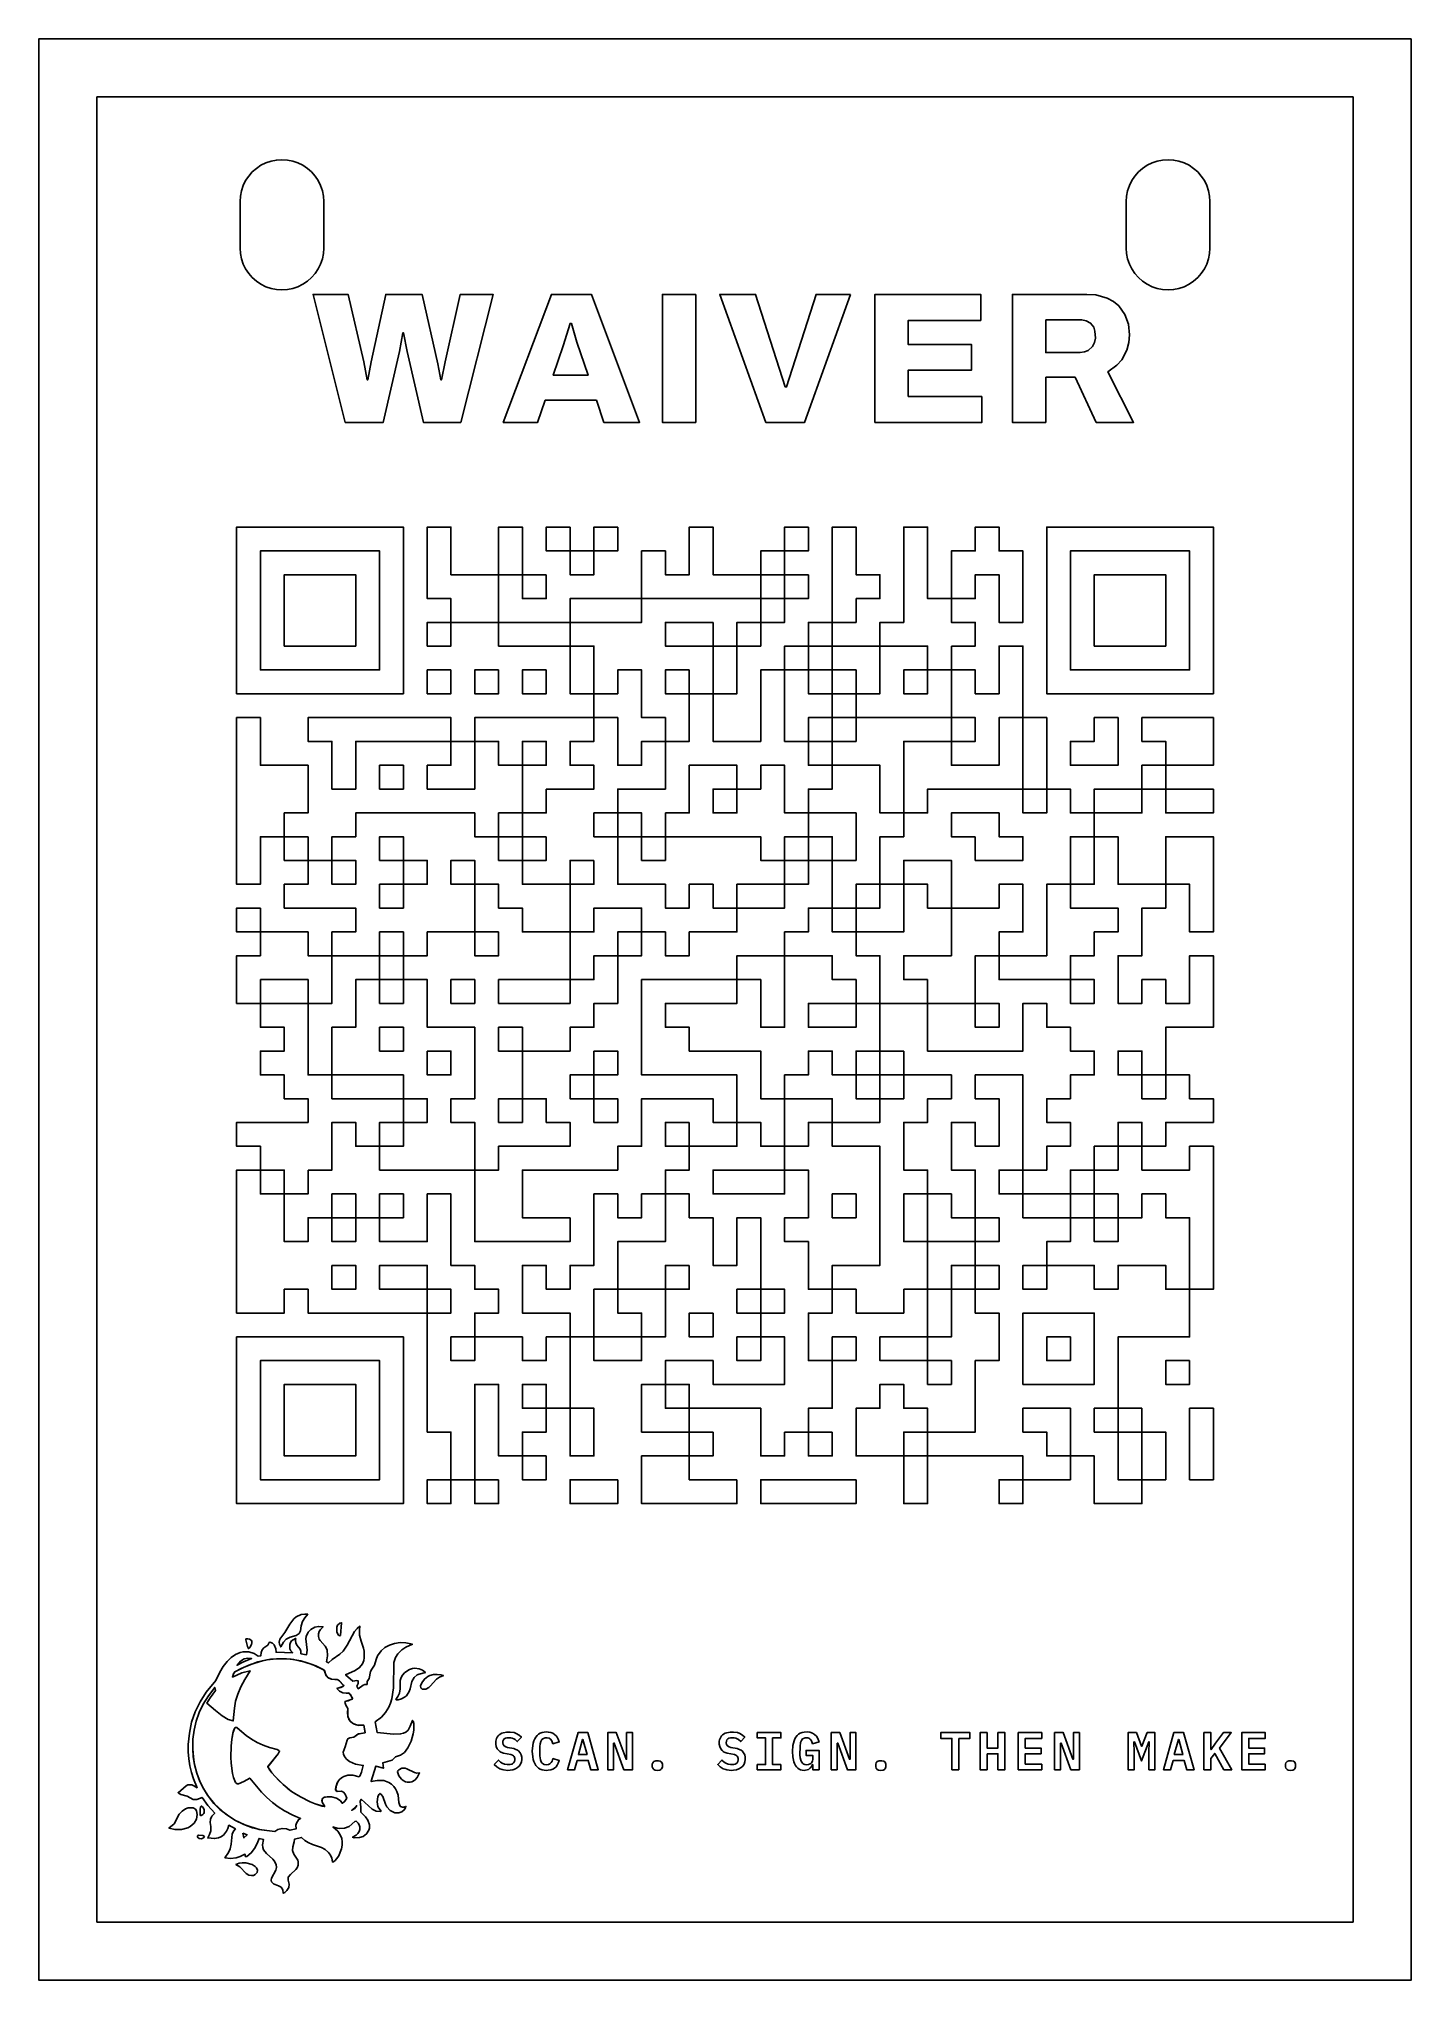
# Model space of a CAD drawing. Header units: millimetres. Extents: x 5 to 123, y 5 to 172.
import ezdxf

# ---------------------------------------------------------------- set-up
doc = ezdxf.new("R2010")
doc.units = ezdxf.units.MM
for name, color, linetype in [('CUT', 1, 'Continuous'), ('ETCH', 7, 'Continuous'), ('LIGHT', 5, 'Continuous'), ('SCORE', 3, 'Continuous')]:
    doc.layers.add(name, color=color, linetype=linetype)

msp = doc.modelspace()

# ---------------------------------------------------------------- linework, layer by layer
at = {"layer": 'CUT'}
for points in [[(123, 172), (5, 172), (5, 5), (123, 5)], [(25.4305, 150.4308), (24.9686, 150.5227), (24.5227, 150.674), (24.1004, 150.8823), (23.7088, 151.1439), (23.3548, 151.4544), (23.0443, 151.8085), (22.7827, 152.2), (22.5744, 152.6223), (22.4231, 153.0683), (22.3312, 153.5301), (22.3004, 154), (22.3004, 158), (22.3312, 158.4699), (22.4231, 158.9317), (22.5744, 159.3777), (22.7827, 159.8), (23.0443, 160.1915), (23.3548, 160.5456), (23.7088, 160.8561), (24.1004, 161.1177), (24.5227, 161.326), (24.9686, 161.4773), (25.4305, 161.5692), (25.9004, 161.6), (26.3703, 161.5692), (26.8321, 161.4773), (27.2781, 161.326), (27.7004, 161.1177), (28.0919, 160.8561), (28.446, 160.5456), (28.7565, 160.1915), (29.0181, 159.8), (29.2264, 159.3777), (29.3777, 158.9317), (29.4696, 158.4699), (29.5004, 158), (29.5004, 154), (29.4696, 153.5301), (29.3777, 153.0683), (29.2264, 152.6223), (29.0181, 152.2), (28.7565, 151.8085), (28.446, 151.4544), (28.0919, 151.1439), (27.7004, 150.8823), (27.2781, 150.674), (26.8321, 150.5227), (26.3703, 150.4308), (25.9004, 150.4)], [(101.6307, 150.4308), (101.1688, 150.5227), (100.7229, 150.674), (100.3006, 150.8823), (99.909, 151.1439), (99.555, 151.4544), (99.2445, 151.8085), (98.9829, 152.2), (98.7746, 152.6223), (98.6233, 153.0683), (98.5314, 153.5301), (98.5006, 154), (98.5006, 158), (98.5314, 158.4699), (98.6233, 158.9317), (98.7746, 159.3777), (98.9829, 159.8), (99.2445, 160.1915), (99.555, 160.5456), (99.909, 160.8561), (100.3006, 161.1177), (100.7229, 161.326), (101.1688, 161.4773), (101.6307, 161.5692), (102.1006, 161.6), (102.5705, 161.5692), (103.0323, 161.4773), (103.4782, 161.326), (103.9006, 161.1177), (104.2921, 160.8561), (104.6462, 160.5456), (104.9567, 160.1915), (105.2183, 159.8), (105.4266, 159.3777), (105.5779, 158.9317), (105.6698, 158.4699), (105.7006, 158), (105.7006, 154), (105.6698, 153.5301), (105.5779, 153.0683), (105.4266, 152.6223), (105.2183, 152.2), (104.9567, 151.8085), (104.6462, 151.4544), (104.2921, 151.1439), (103.9006, 150.8823), (103.4782, 150.674), (103.0323, 150.5227), (102.5705, 150.4308), (102.1006, 150.4)]]:
    msp.add_lwpolyline(points, close=True, dxfattribs=at)
at = {"layer": 'ETCH'}
for points in [[(36.0029, 145.0938), (36.292, 146.6973), (36.3564, 146.6973), (36.6611, 145.0938), (38.0723, 139), (41.2793, 139), (44.0527, 150.0156), (41.2305, 150.0156), (39.9316, 144.2275), (39.627, 142.6719), (39.5635, 142.6719), (39.3066, 144.0352), (37.96, 150.0156), (34.833, 150.0156), (33.5664, 144.2275), (33.293, 142.6719), (33.2295, 142.6719), (32.9404, 144.2275), (31.5938, 150.0156), (28.5791, 150.0156), (31.3535, 139), (34.6084, 139)], [(48.543, 140.9082), (52.9365, 140.9082), (53.5938, 139), (56.6563, 139), (52.5195, 150.0156), (49.0723, 150.0156), (44.9346, 139), (47.8848, 139)], [(61.4824, 150.0156), (58.6123, 150.0156), (58.6123, 139), (61.4824, 139)], [(74.792, 150.0156), (71.8252, 150.0156), (69.292, 142.0625), (69.1797, 142.0625), (66.6299, 150.0156), (63.5518, 150.0156), (67.5117, 139), (70.8477, 139)], [(86.0967, 141.2451), (79.7627, 141.2451), (79.7627, 143.5059), (85.1982, 143.5059), (85.1982, 145.7021), (79.7627, 145.7021), (79.7627, 147.7715), (85.9844, 147.7715), (85.9844, 150.0156), (76.8926, 150.0156), (76.8926, 139), (86.0967, 139)], [(91.5801, 142.8809), (94.0977, 142.8809), (95.9258, 139), (99.1328, 139), (96.9199, 143.3613), (97.7061, 143.9229), (98.123, 144.3877), (98.5557, 145.2217), (98.7324, 145.8633), (98.7803, 146.5361), (98.6836, 147.4668), (98.3799, 148.2998), (97.8662, 149.0215), (97.4014, 149.3906), (96.8564, 149.6953), (95.8779, 149.9678), (95.1084, 150.0156), (88.71, 150.0156), (88.71, 139), (91.5801, 139)], [(50.0977, 145.5908), (50.6758, 147.5146), (50.7871, 147.5146), (51.2686, 145.9111), (52.2305, 143.0566), (49.2324, 143.0566)], [(91.5801, 147.835), (94.6758, 147.835), (95.0439, 147.7549), (95.4287, 147.5469), (95.7012, 147.1943), (95.8135, 146.8574), (95.8457, 146.248), (95.7656, 145.8633), (95.6055, 145.542), (95.2363, 145.1895), (94.916, 145.0615), (94.5469, 145.0127), (91.5801, 145.0127)], [(36.3418, 117.707), (36.3418, 119.7559), (36.3418, 121.8047), (36.3418, 123.8535), (36.3418, 125.9023), (36.3418, 127.9512), (36.3418, 130), (22, 130), (22, 127.9512), (22, 125.9023), (22, 123.8535), (22, 121.8047), (22, 119.7559), (22, 117.707), (22, 115.6582), (36.3418, 115.6582)], [(44.5371, 123.8535), (44.5371, 125.9023), (40.4395, 125.9023), (40.4395, 127.9512), (40.4395, 130), (38.3906, 130), (38.3906, 127.9512), (38.3906, 125.9023), (38.3906, 123.8535), (40.4395, 123.8535), (40.4395, 121.8047), (44.5371, 121.8047)], [(46.5859, 127.9512), (46.5859, 130), (44.5371, 130), (44.5371, 127.9512), (44.5371, 125.9023), (46.5859, 125.9023)], [(50.6836, 130), (48.6348, 130), (48.6348, 127.9512), (50.6836, 127.9512)], [(54.7813, 130), (52.7324, 130), (52.7324, 127.9512), (54.7813, 127.9512)], [(67.0732, 125.9023), (62.9756, 125.9023), (62.9756, 127.9512), (62.9756, 130), (60.9268, 130), (60.9268, 127.9512), (60.9268, 125.9023), (58.8789, 125.9023), (58.8789, 127.9512), (56.8301, 127.9512), (56.8301, 125.9023), (56.8301, 123.8535), (67.0732, 123.8535)], [(71.1709, 130), (69.1221, 130), (69.1221, 127.9512), (71.1709, 127.9512)], [(75.2686, 123.8535), (77.3174, 123.8535), (77.3174, 125.9023), (75.2686, 125.9023), (75.2686, 127.9512), (75.2686, 130), (73.2197, 130), (73.2197, 127.9512), (73.2197, 125.9023), (73.2197, 123.8535), (73.2197, 121.8047), (75.2686, 121.8047)], [(83.4639, 119.7559), (85.5127, 119.7559), (85.5127, 121.8047), (83.4639, 121.8047), (83.4639, 123.8535), (81.415, 123.8535), (81.415, 125.9023), (81.415, 127.9512), (81.415, 130), (79.3662, 130), (79.3662, 127.9512), (79.3662, 125.9023), (79.3662, 123.8535), (79.3662, 121.8047), (77.3174, 121.8047), (77.3174, 119.7559), (81.415, 119.7559), (81.415, 117.707), (83.4639, 117.707)], [(89.6104, 123.8535), (89.6104, 125.9023), (89.6104, 127.9512), (87.5615, 127.9512), (87.5615, 130), (85.5127, 130), (85.5127, 127.9512), (83.4639, 127.9512), (83.4639, 125.9023), (83.4639, 123.8535), (85.5127, 123.8535), (85.5127, 125.9023), (87.5615, 125.9023), (87.5615, 123.8535), (87.5615, 121.8047), (89.6104, 121.8047)], [(106, 117.707), (106, 119.7559), (106, 121.8047), (106, 123.8535), (106, 125.9023), (106, 127.9512), (106, 130), (91.6592, 130), (91.6592, 127.9512), (91.6592, 125.9023), (91.6592, 123.8535), (91.6592, 121.8047), (91.6592, 119.7559), (91.6592, 117.707), (91.6592, 115.6582), (106, 115.6582)], [(24.0488, 119.7559), (24.0488, 121.8047), (24.0488, 123.8535), (24.0488, 125.9023), (24.0488, 127.9512), (34.293, 127.9512), (34.293, 125.9023), (34.293, 123.8535), (34.293, 121.8047), (34.293, 119.7559), (34.293, 117.707), (24.0488, 117.707)], [(52.7324, 127.9512), (50.6836, 127.9512), (50.6836, 125.9023), (52.7324, 125.9023)], [(69.1221, 127.9512), (67.0732, 127.9512), (67.0732, 125.9023), (69.1221, 125.9023)], [(93.708, 119.7559), (93.708, 121.8047), (93.708, 123.8535), (93.708, 125.9023), (93.708, 127.9512), (103.9512, 127.9512), (103.9512, 125.9023), (103.9512, 123.8535), (103.9512, 121.8047), (103.9512, 119.7559), (103.9512, 117.707), (93.708, 117.707)], [(32.2441, 121.8047), (32.2441, 123.8535), (32.2441, 125.9023), (26.0977, 125.9023), (26.0977, 123.8535), (26.0977, 121.8047), (26.0977, 119.7559), (32.2441, 119.7559)], [(48.6348, 125.9023), (46.5859, 125.9023), (46.5859, 123.8535), (48.6348, 123.8535)], [(71.1709, 125.9023), (69.1221, 125.9023), (69.1221, 123.8535), (71.1709, 123.8535)], [(101.9023, 121.8047), (101.9023, 123.8535), (101.9023, 125.9023), (95.7568, 125.9023), (95.7568, 123.8535), (95.7568, 121.8047), (95.7568, 119.7559), (101.9023, 119.7559)], [(56.8301, 123.8535), (50.6836, 123.8535), (50.6836, 121.8047), (56.8301, 121.8047)], [(69.1221, 123.8535), (67.0732, 123.8535), (67.0732, 121.8047), (69.1221, 121.8047)], [(40.4395, 121.8047), (38.3906, 121.8047), (38.3906, 119.7559), (40.4395, 119.7559)], [(50.6836, 121.8047), (44.5371, 121.8047), (44.5371, 119.7559), (50.6836, 119.7559)], [(62.9756, 121.8047), (58.8789, 121.8047), (58.8789, 119.7559), (62.9756, 119.7559)], [(67.0732, 121.8047), (65.0244, 121.8047), (65.0244, 119.7559), (67.0732, 119.7559)], [(73.2197, 121.8047), (71.1709, 121.8047), (71.1709, 119.7559), (73.2197, 119.7559)], [(52.7324, 117.707), (52.7324, 119.7559), (50.6836, 119.7559), (50.6836, 117.707), (50.6836, 115.6582), (52.7324, 115.6582)], [(65.0244, 117.707), (65.0244, 119.7559), (62.9756, 119.7559), (62.9756, 117.707), (62.9756, 115.6582), (65.0244, 115.6582)], [(71.1709, 119.7559), (69.1221, 119.7559), (69.1221, 117.707), (71.1709, 117.707)], [(77.3174, 117.707), (77.3174, 119.7559), (73.2197, 119.7559), (73.2197, 117.707), (75.2686, 117.707), (75.2686, 115.6582), (77.3174, 115.6582)], [(79.3662, 107.4639), (79.3662, 109.5117), (79.3662, 111.5605), (83.4639, 111.5605), (83.4639, 109.5117), (87.5615, 109.5117), (87.5615, 111.5605), (87.5615, 113.6094), (89.6104, 113.6094), (89.6104, 115.6582), (89.6104, 117.707), (89.6104, 119.7559), (87.5615, 119.7559), (87.5615, 117.707), (87.5615, 115.6582), (85.5127, 115.6582), (85.5127, 117.707), (83.4639, 117.707), (83.4639, 115.6582), (83.4639, 113.6094), (85.5127, 113.6094), (85.5127, 111.5605), (83.4639, 111.5605), (83.4639, 113.6094), (75.2686, 113.6094), (75.2686, 111.5605), (73.2197, 111.5605), (73.2197, 109.5117), (77.3174, 109.5117), (77.3174, 107.4639), (77.3174, 105.415), (79.3662, 105.415)], [(40.4395, 117.707), (38.3906, 117.707), (38.3906, 115.6582), (40.4395, 115.6582)], [(44.5371, 117.707), (42.4883, 117.707), (42.4883, 115.6582), (44.5371, 115.6582)], [(48.6348, 117.707), (46.5859, 117.707), (46.5859, 115.6582), (48.6348, 115.6582)], [(58.8789, 105.415), (60.9268, 105.415), (60.9268, 107.4639), (60.9268, 109.5117), (65.0244, 109.5117), (65.0244, 107.4639), (67.0732, 107.4639), (67.0732, 109.5117), (69.1221, 109.5117), (69.1221, 107.4639), (69.1221, 105.415), (71.1709, 105.415), (71.1709, 107.4639), (73.2197, 107.4639), (73.2197, 109.5117), (71.1709, 109.5117), (71.1709, 111.5605), (69.1221, 111.5605), (69.1221, 113.6094), (69.1221, 115.6582), (69.1221, 117.707), (67.0732, 117.707), (67.0732, 115.6582), (67.0732, 113.6094), (67.0732, 111.5605), (62.9756, 111.5605), (62.9756, 113.6094), (62.9756, 115.6582), (60.9268, 115.6582), (60.9268, 113.6094), (60.9268, 111.5605), (58.8789, 111.5605), (58.8789, 113.6094), (56.8301, 113.6094), (56.8301, 115.6582), (56.8301, 117.707), (54.7813, 117.707), (54.7813, 115.6582), (52.7324, 115.6582), (52.7324, 113.6094), (54.7813, 113.6094), (54.7813, 111.5605), (54.7813, 109.5117), (56.8301, 109.5117), (56.8301, 111.5605), (58.8789, 111.5605), (58.8789, 109.5117), (58.8789, 107.4639), (54.7813, 107.4639), (54.7813, 105.415), (56.8301, 105.415), (56.8301, 103.3662), (58.8789, 103.3662)], [(60.9268, 117.707), (58.8789, 117.707), (58.8789, 115.6582), (60.9268, 115.6582)], [(73.2197, 117.707), (71.1709, 117.707), (71.1709, 115.6582), (73.2197, 115.6582)], [(81.415, 117.707), (79.3662, 117.707), (79.3662, 115.6582), (81.415, 115.6582)], [(75.2686, 115.6582), (73.2197, 115.6582), (73.2197, 113.6094), (75.2686, 113.6094)], [(24.0488, 101.3174), (24.0488, 103.3662), (26.0977, 103.3662), (26.0977, 105.415), (28.1465, 105.415), (28.1465, 107.4639), (28.1465, 109.5117), (24.0488, 109.5117), (24.0488, 111.5605), (24.0488, 113.6094), (22, 113.6094), (22, 111.5605), (22, 109.5117), (22, 107.4639), (22, 105.415), (22, 103.3662), (22, 101.3174), (22, 99.2686), (24.0488, 99.2686)], [(32.2441, 109.5117), (32.2441, 111.5605), (40.4395, 111.5605), (40.4395, 113.6094), (28.1465, 113.6094), (28.1465, 111.5605), (30.1953, 111.5605), (30.1953, 109.5117), (30.1953, 107.4639), (32.2441, 107.4639)], [(48.6348, 107.4639), (52.7324, 107.4639), (52.7324, 109.5117), (50.6836, 109.5117), (50.6836, 111.5605), (52.7324, 111.5605), (52.7324, 113.6094), (42.4883, 113.6094), (42.4883, 111.5605), (44.5371, 111.5605), (44.5371, 109.5117), (46.5859, 109.5117), (46.5859, 111.5605), (48.6348, 111.5605), (48.6348, 109.5117), (46.5859, 109.5117), (46.5859, 107.4639), (46.5859, 105.415), (48.6348, 105.415)], [(73.2197, 113.6094), (71.1709, 113.6094), (71.1709, 111.5605), (73.2197, 111.5605)], [(91.6592, 109.5117), (91.6592, 111.5605), (91.6592, 113.6094), (89.6104, 113.6094), (89.6104, 111.5605), (89.6104, 109.5117), (89.6104, 107.4639), (91.6592, 107.4639)], [(97.8057, 111.5605), (97.8057, 113.6094), (95.7568, 113.6094), (95.7568, 111.5605), (93.708, 111.5605), (93.708, 109.5117), (97.8057, 109.5117)], [(106, 111.5605), (106, 113.6094), (99.8545, 113.6094), (99.8545, 111.5605), (101.9023, 111.5605), (101.9023, 109.5117), (106, 109.5117)], [(42.4883, 109.5117), (42.4883, 111.5605), (40.4395, 111.5605), (40.4395, 109.5117), (38.3906, 109.5117), (38.3906, 107.4639), (42.4883, 107.4639)], [(36.3418, 109.5117), (34.293, 109.5117), (34.293, 107.4639), (36.3418, 107.4639)], [(101.9023, 109.5117), (99.8545, 109.5117), (99.8545, 107.4639), (101.9023, 107.4639)], [(65.0244, 107.4639), (62.9756, 107.4639), (62.9756, 105.415), (65.0244, 105.415)], [(99.8545, 48.0488), (97.8057, 48.0488), (97.8057, 50.0977), (97.8057, 52.1465), (95.7568, 52.1465), (95.7568, 54.1953), (97.8057, 54.1953), (97.8057, 56.2441), (97.8057, 58.293), (97.8057, 60.3418), (103.9512, 60.3418), (103.9512, 62.3906), (103.9512, 64.4395), (101.9023, 64.4395), (101.9023, 66.4883), (97.8057, 66.4883), (97.8057, 64.4395), (95.7568, 64.4395), (95.7568, 66.4883), (91.6592, 66.4883), (91.6592, 64.4395), (89.6104, 64.4395), (89.6104, 66.4883), (91.6592, 66.4883), (91.6592, 68.5361), (93.708, 68.5361), (93.708, 70.585), (89.6104, 70.585), (89.6104, 72.6338), (87.5615, 72.6338), (87.5615, 74.6826), (89.6104, 74.6826), (89.6104, 72.6338), (93.708, 72.6338), (93.708, 74.6826), (95.7568, 74.6826), (95.7568, 72.6338), (97.8057, 72.6338), (97.8057, 70.585), (99.8545, 70.585), (99.8545, 72.6338), (101.9023, 72.6338), (101.9023, 70.585), (103.9512, 70.585), (103.9512, 68.5361), (103.9512, 66.4883), (103.9512, 64.4395), (106, 64.4395), (106, 66.4883), (106, 68.5361), (106, 70.585), (106, 72.6338), (106, 74.6826), (106, 76.7314), (103.9512, 76.7314), (103.9512, 74.6826), (99.8545, 74.6826), (99.8545, 76.7314), (97.8057, 76.7314), (97.8057, 74.6826), (95.7568, 74.6826), (95.7568, 76.7314), (97.8057, 76.7314), (97.8057, 78.7803), (99.8545, 78.7803), (99.8545, 76.7314), (101.9023, 76.7314), (101.9023, 78.7803), (106, 78.7803), (106, 80.8291), (103.9512, 80.8291), (103.9512, 82.8779), (101.9023, 82.8779), (101.9023, 80.8291), (99.8545, 80.8291), (99.8545, 82.8779), (97.8057, 82.8779), (97.8057, 84.9268), (99.8545, 84.9268), (99.8545, 82.8779), (101.9023, 82.8779), (101.9023, 84.9268), (101.9023, 86.9756), (106, 86.9756), (106, 89.0244), (106, 91.0732), (106, 93.1221), (103.9512, 93.1221), (103.9512, 91.0732), (103.9512, 89.0244), (101.9023, 89.0244), (101.9023, 91.0732), (99.8545, 91.0732), (99.8545, 89.0244), (97.8057, 89.0244), (97.8057, 91.0732), (97.8057, 93.1221), (99.8545, 93.1221), (99.8545, 95.1709), (99.8545, 97.2197), (101.9023, 97.2197), (101.9023, 99.2686), (97.8057, 99.2686), (97.8057, 101.3174), (97.8057, 103.3662), (95.7568, 103.3662), (95.7568, 101.3174), (95.7568, 99.2686), (93.708, 99.2686), (93.708, 101.3174), (93.708, 103.3662), (95.7568, 103.3662), (95.7568, 105.415), (93.708, 105.415), (93.708, 107.4639), (91.6592, 107.4639), (91.6592, 105.415), (89.6104, 105.415), (89.6104, 107.4639), (81.415, 107.4639), (81.415, 105.415), (79.3662, 105.415), (79.3662, 103.3662), (77.3174, 103.3662), (77.3174, 101.3174), (77.3174, 99.2686), (79.3662, 99.2686), (79.3662, 101.3174), (83.4639, 101.3174), (83.4639, 99.2686), (83.4639, 97.2197), (87.5615, 97.2197), (87.5615, 99.2686), (89.6104, 99.2686), (89.6104, 97.2197), (89.6104, 95.1709), (87.5615, 95.1709), (87.5615, 93.1221), (91.6592, 93.1221), (91.6592, 95.1709), (91.6592, 97.2197), (91.6592, 99.2686), (93.708, 99.2686), (93.708, 97.2197), (97.8057, 97.2197), (97.8057, 95.1709), (95.7568, 95.1709), (95.7568, 93.1221), (93.708, 93.1221), (93.708, 91.0732), (95.7568, 91.0732), (95.7568, 89.0244), (93.708, 89.0244), (93.708, 91.0732), (87.5615, 91.0732), (87.5615, 93.1221), (85.5127, 93.1221), (85.5127, 91.0732), (85.5127, 89.0244), (87.5615, 89.0244), (87.5615, 86.9756), (85.5127, 86.9756), (85.5127, 89.0244), (81.415, 89.0244), (81.415, 86.9756), (81.415, 84.9268), (89.6104, 84.9268), (89.6104, 86.9756), (89.6104, 89.0244), (91.6592, 89.0244), (91.6592, 86.9756), (93.708, 86.9756), (93.708, 84.9268), (95.7568, 84.9268), (95.7568, 82.8779), (93.708, 82.8779), (93.708, 80.8291), (91.6592, 80.8291), (91.6592, 78.7803), (93.708, 78.7803), (93.708, 76.7314), (91.6592, 76.7314), (91.6592, 74.6826), (89.6104, 74.6826), (89.6104, 76.7314), (89.6104, 78.7803), (89.6104, 80.8291), (89.6104, 82.8779), (85.5127, 82.8779), (85.5127, 80.8291), (87.5615, 80.8291), (87.5615, 78.7803), (87.5615, 76.7314), (85.5127, 76.7314), (85.5127, 78.7803), (83.4639, 78.7803), (83.4639, 76.7314), (83.4639, 74.6826), (85.5127, 74.6826), (85.5127, 72.6338), (85.5127, 70.585), (87.5615, 70.585), (87.5615, 68.5361), (85.5127, 68.5361), (85.5127, 66.4883), (87.5615, 66.4883), (87.5615, 64.4395), (85.5127, 64.4395), (85.5127, 62.3906), (87.5615, 62.3906), (87.5615, 60.3418), (87.5615, 58.293), (85.5127, 58.293), (85.5127, 56.2441), (85.5127, 54.1953), (85.5127, 52.1465), (81.415, 52.1465), (81.415, 54.1953), (79.3662, 54.1953), (79.3662, 56.2441), (77.3174, 56.2441), (77.3174, 54.1953), (75.2686, 54.1953), (75.2686, 52.1465), (75.2686, 50.0977), (79.3662, 50.0977), (79.3662, 52.1465), (81.415, 52.1465), (81.415, 50.0977), (89.6104, 50.0977), (89.6104, 48.0488), (93.708, 48.0488), (93.708, 50.0977), (91.6592, 50.0977), (91.6592, 52.1465), (89.6104, 52.1465), (89.6104, 54.1953), (93.708, 54.1953), (93.708, 52.1465), (93.708, 50.0977), (95.7568, 50.0977), (95.7568, 48.0488), (95.7568, 46), (99.8545, 46)], [(99.8545, 107.4639), (95.7568, 107.4639), (95.7568, 105.415), (99.8545, 105.415)], [(106, 107.4639), (101.9023, 107.4639), (101.9023, 105.415), (106, 105.415)], [(34.293, 95.1709), (36.3418, 95.1709), (36.3418, 93.1221), (38.3906, 93.1221), (38.3906, 95.1709), (42.4883, 95.1709), (42.4883, 97.2197), (42.4883, 99.2686), (40.4395, 99.2686), (40.4395, 101.3174), (42.4883, 101.3174), (42.4883, 99.2686), (44.5371, 99.2686), (44.5371, 97.2197), (46.5859, 97.2197), (46.5859, 95.1709), (50.6836, 95.1709), (50.6836, 97.2197), (50.6836, 99.2686), (46.5859, 99.2686), (46.5859, 101.3174), (44.5371, 101.3174), (44.5371, 103.3662), (42.4883, 103.3662), (42.4883, 105.415), (32.2441, 105.415), (32.2441, 103.3662), (30.1953, 103.3662), (30.1953, 101.3174), (32.2441, 101.3174), (32.2441, 99.2686), (30.1953, 99.2686), (30.1953, 101.3174), (28.1465, 101.3174), (28.1465, 99.2686), (26.0977, 99.2686), (26.0977, 97.2197), (32.2441, 97.2197), (32.2441, 95.1709), (30.1953, 95.1709), (30.1953, 93.1221), (34.293, 93.1221)], [(46.5859, 105.415), (44.5371, 105.415), (44.5371, 103.3662), (46.5859, 103.3662)], [(54.7813, 105.415), (52.7324, 105.415), (52.7324, 103.3662), (54.7813, 103.3662)], [(75.2686, 103.3662), (75.2686, 105.415), (71.1709, 105.415), (71.1709, 103.3662), (73.2197, 103.3662), (73.2197, 101.3174), (75.2686, 101.3174)], [(85.5127, 103.3662), (83.4639, 103.3662), (83.4639, 105.415), (87.5615, 105.415), (87.5615, 103.3662), (89.6104, 103.3662), (89.6104, 101.3174), (85.5127, 101.3174)], [(28.1465, 103.3662), (26.0977, 103.3662), (26.0977, 101.3174), (28.1465, 101.3174)], [(36.3418, 101.3174), (34.293, 101.3174), (34.293, 103.3662), (36.3418, 103.3662), (36.3418, 101.3174), (38.3906, 101.3174), (38.3906, 99.2686), (36.3418, 99.2686)], [(50.6836, 70.585), (46.5859, 70.585), (46.5859, 72.6338), (46.5859, 74.6826), (54.7813, 74.6826), (54.7813, 76.7314), (56.8301, 76.7314), (56.8301, 78.7803), (56.8301, 80.8291), (62.9756, 80.8291), (62.9756, 78.7803), (65.0244, 78.7803), (65.0244, 80.8291), (65.0244, 82.8779), (56.8301, 82.8779), (56.8301, 84.9268), (56.8301, 86.9756), (56.8301, 89.0244), (56.8301, 91.0732), (65.0244, 91.0732), (65.0244, 93.1221), (69.1221, 93.1221), (69.1221, 95.1709), (71.1709, 95.1709), (71.1709, 97.2197), (73.2197, 97.2197), (73.2197, 99.2686), (73.2197, 101.3174), (71.1709, 101.3174), (71.1709, 99.2686), (69.1221, 99.2686), (69.1221, 101.3174), (67.0732, 101.3174), (67.0732, 103.3662), (58.8789, 103.3662), (58.8789, 101.3174), (56.8301, 101.3174), (56.8301, 103.3662), (54.7813, 103.3662), (54.7813, 101.3174), (54.7813, 99.2686), (58.8789, 99.2686), (58.8789, 97.2197), (60.9268, 97.2197), (60.9268, 99.2686), (62.9756, 99.2686), (62.9756, 97.2197), (65.0244, 97.2197), (65.0244, 99.2686), (69.1221, 99.2686), (69.1221, 97.2197), (65.0244, 97.2197), (65.0244, 95.1709), (60.9268, 95.1709), (60.9268, 93.1221), (58.8789, 93.1221), (58.8789, 95.1709), (56.8301, 95.1709), (56.8301, 93.1221), (54.7813, 93.1221), (54.7813, 95.1709), (56.8301, 95.1709), (56.8301, 97.2197), (52.7324, 97.2197), (52.7324, 95.1709), (50.6836, 95.1709), (50.6836, 93.1221), (50.6836, 91.0732), (52.7324, 91.0732), (52.7324, 93.1221), (54.7813, 93.1221), (54.7813, 91.0732), (54.7813, 89.0244), (52.7324, 89.0244), (52.7324, 86.9756), (50.6836, 86.9756), (50.6836, 84.9268), (46.5859, 84.9268), (46.5859, 82.8779), (46.5859, 80.8291), (48.6348, 80.8291), (48.6348, 78.7803), (50.6836, 78.7803), (50.6836, 76.7314), (44.5371, 76.7314), (44.5371, 74.6826), (42.4883, 74.6826), (42.4883, 72.6338), (42.4883, 70.585), (42.4883, 68.5361), (50.6836, 68.5361)], [(48.6348, 103.3662), (46.5859, 103.3662), (46.5859, 101.3174), (48.6348, 101.3174)], [(71.1709, 103.3662), (69.1221, 103.3662), (69.1221, 101.3174), (71.1709, 101.3174)], [(106, 97.2197), (106, 99.2686), (106, 101.3174), (106, 103.3662), (101.9023, 103.3662), (101.9023, 101.3174), (101.9023, 99.2686), (103.9512, 99.2686), (103.9512, 97.2197), (103.9512, 95.1709), (106, 95.1709)], [(52.7324, 101.3174), (50.6836, 101.3174), (50.6836, 99.2686), (52.7324, 99.2686)], [(34.293, 99.2686), (36.3418, 99.2686), (36.3418, 97.2197), (34.293, 97.2197)], [(77.3174, 99.2686), (75.2686, 99.2686), (75.2686, 97.2197), (77.3174, 97.2197)], [(81.415, 91.0732), (79.3662, 91.0732), (79.3662, 93.1221), (83.4639, 93.1221), (83.4639, 95.1709), (83.4639, 97.2197), (81.415, 97.2197), (81.415, 99.2686), (79.3662, 99.2686), (79.3662, 97.2197), (79.3662, 95.1709), (75.2686, 95.1709), (75.2686, 93.1221), (77.3174, 93.1221), (77.3174, 91.0732), (77.3174, 89.0244), (81.415, 89.0244)], [(24.0488, 97.2197), (22, 97.2197), (22, 95.1709), (24.0488, 95.1709)], [(75.2686, 97.2197), (73.2197, 97.2197), (73.2197, 95.1709), (75.2686, 95.1709)], [(24.0488, 91.0732), (28.1465, 91.0732), (28.1465, 89.0244), (30.1953, 89.0244), (30.1953, 91.0732), (30.1953, 93.1221), (28.1465, 93.1221), (28.1465, 95.1709), (24.0488, 95.1709), (24.0488, 93.1221), (22, 93.1221), (22, 91.0732), (22, 89.0244), (24.0488, 89.0244)], [(44.5371, 95.1709), (42.4883, 95.1709), (42.4883, 93.1221), (44.5371, 93.1221)], [(36.3418, 93.1221), (34.293, 93.1221), (34.293, 91.0732), (36.3418, 91.0732)], [(69.1221, 82.8779), (71.1709, 82.8779), (71.1709, 84.9268), (73.2197, 84.9268), (73.2197, 82.8779), (75.2686, 82.8779), (75.2686, 84.9268), (77.3174, 84.9268), (77.3174, 86.9756), (77.3174, 89.0244), (75.2686, 89.0244), (75.2686, 86.9756), (71.1709, 86.9756), (71.1709, 89.0244), (75.2686, 89.0244), (75.2686, 91.0732), (73.2197, 91.0732), (73.2197, 93.1221), (69.1221, 93.1221), (69.1221, 91.0732), (69.1221, 89.0244), (69.1221, 86.9756), (67.0732, 86.9756), (67.0732, 89.0244), (67.0732, 91.0732), (65.0244, 91.0732), (65.0244, 89.0244), (58.8789, 89.0244), (58.8789, 86.9756), (60.9268, 86.9756), (60.9268, 84.9268), (67.0732, 84.9268), (67.0732, 82.8779), (67.0732, 80.8291), (69.1221, 80.8291)], [(28.1465, 74.6826), (30.1953, 74.6826), (30.1953, 76.7314), (30.1953, 78.7803), (32.2441, 78.7803), (32.2441, 76.7314), (34.293, 76.7314), (34.293, 78.7803), (36.3418, 78.7803), (36.3418, 76.7314), (34.293, 76.7314), (34.293, 74.6826), (42.4883, 74.6826), (42.4883, 76.7314), (42.4883, 78.7803), (40.4395, 78.7803), (40.4395, 80.8291), (42.4883, 80.8291), (42.4883, 82.8779), (42.4883, 84.9268), (42.4883, 86.9756), (38.3906, 86.9756), (38.3906, 89.0244), (38.3906, 91.0732), (36.3418, 91.0732), (36.3418, 89.0244), (34.293, 89.0244), (34.293, 91.0732), (32.2441, 91.0732), (32.2441, 89.0244), (32.2441, 86.9756), (30.1953, 86.9756), (30.1953, 84.9268), (30.1953, 82.8779), (36.3418, 82.8779), (36.3418, 80.8291), (38.3906, 80.8291), (38.3906, 78.7803), (36.3418, 78.7803), (36.3418, 80.8291), (30.1953, 80.8291), (30.1953, 82.8779), (28.1465, 82.8779), (28.1465, 84.9268), (28.1465, 86.9756), (28.1465, 89.0244), (24.0488, 89.0244), (24.0488, 86.9756), (26.0977, 86.9756), (26.0977, 84.9268), (24.0488, 84.9268), (24.0488, 82.8779), (26.0977, 82.8779), (26.0977, 80.8291), (28.1465, 80.8291), (28.1465, 78.7803), (22, 78.7803), (22, 76.7314), (24.0488, 76.7314), (24.0488, 74.6826), (26.0977, 74.6826), (26.0977, 72.6338), (28.1465, 72.6338)], [(42.4883, 91.0732), (40.4395, 91.0732), (40.4395, 89.0244), (42.4883, 89.0244)], [(50.6836, 91.0732), (44.5371, 91.0732), (44.5371, 89.0244), (50.6836, 89.0244)], [(34.293, 86.9756), (36.3418, 86.9756), (36.3418, 84.9268), (34.293, 84.9268)], [(46.5859, 86.9756), (44.5371, 86.9756), (44.5371, 84.9268), (46.5859, 84.9268)], [(38.3906, 84.9268), (40.4395, 84.9268), (40.4395, 82.8779), (38.3906, 82.8779)], [(52.7324, 84.9268), (54.7813, 84.9268), (54.7813, 82.8779), (52.7324, 82.8779)], [(79.3662, 84.9268), (77.3174, 84.9268), (77.3174, 82.8779), (79.3662, 82.8779)], [(52.7324, 80.8291), (50.6836, 80.8291), (50.6836, 82.8779), (52.7324, 82.8779), (52.7324, 80.8291), (54.7813, 80.8291), (54.7813, 78.7803), (52.7324, 78.7803)], [(79.3662, 64.4395), (81.415, 64.4395), (81.415, 66.4883), (81.415, 68.5361), (79.3662, 68.5361), (79.3662, 70.585), (79.3662, 72.6338), (81.415, 72.6338), (81.415, 74.6826), (79.3662, 74.6826), (79.3662, 76.7314), (79.3662, 78.7803), (81.415, 78.7803), (81.415, 80.8291), (83.4639, 80.8291), (83.4639, 82.8779), (79.3662, 82.8779), (79.3662, 80.8291), (77.3174, 80.8291), (77.3174, 78.7803), (73.2197, 78.7803), (73.2197, 80.8291), (69.1221, 80.8291), (69.1221, 78.7803), (69.1221, 76.7314), (71.1709, 76.7314), (71.1709, 78.7803), (73.2197, 78.7803), (73.2197, 76.7314), (77.3174, 76.7314), (77.3174, 74.6826), (77.3174, 72.6338), (77.3174, 70.585), (77.3174, 68.5361), (77.3174, 66.4883), (73.2197, 66.4883), (73.2197, 64.4395), (75.2686, 64.4395), (75.2686, 62.3906), (79.3662, 62.3906)], [(77.3174, 82.8779), (75.2686, 82.8779), (75.2686, 80.8291), (77.3174, 80.8291)], [(46.5859, 80.8291), (44.5371, 80.8291), (44.5371, 78.7803), (46.5859, 78.7803)], [(60.9268, 78.7803), (58.8789, 78.7803), (58.8789, 76.7314), (60.9268, 76.7314)], [(69.1221, 52.1465), (71.1709, 52.1465), (71.1709, 54.1953), (73.2197, 54.1953), (73.2197, 56.2441), (73.2197, 58.293), (71.1709, 58.293), (71.1709, 60.3418), (71.1709, 62.3906), (73.2197, 62.3906), (73.2197, 64.4395), (71.1709, 64.4395), (71.1709, 66.4883), (71.1709, 68.5361), (69.1221, 68.5361), (69.1221, 70.585), (71.1709, 70.585), (71.1709, 72.6338), (71.1709, 74.6826), (69.1221, 74.6826), (69.1221, 72.6338), (62.9756, 72.6338), (62.9756, 74.6826), (69.1221, 74.6826), (69.1221, 76.7314), (67.0732, 76.7314), (67.0732, 78.7803), (65.0244, 78.7803), (65.0244, 76.7314), (60.9268, 76.7314), (60.9268, 74.6826), (58.8789, 74.6826), (58.8789, 72.6338), (60.9268, 72.6338), (60.9268, 70.585), (62.9756, 70.585), (62.9756, 68.5361), (62.9756, 66.4883), (65.0244, 66.4883), (65.0244, 68.5361), (65.0244, 70.585), (67.0732, 70.585), (67.0732, 68.5361), (67.0732, 66.4883), (67.0732, 64.4395), (69.1221, 64.4395), (69.1221, 62.3906), (67.0732, 62.3906), (67.0732, 60.3418), (69.1221, 60.3418), (69.1221, 58.293), (69.1221, 56.2441), (62.9756, 56.2441), (62.9756, 58.293), (58.8789, 58.293), (58.8789, 56.2441), (60.9268, 56.2441), (60.9268, 54.1953), (67.0732, 54.1953), (67.0732, 52.1465), (67.0732, 50.0977), (69.1221, 50.0977)], [(42.4883, 50.0977), (42.4883, 52.1465), (42.4883, 54.1953), (42.4883, 56.2441), (44.5371, 56.2441), (44.5371, 54.1953), (44.5371, 52.1465), (44.5371, 50.0977), (46.5859, 50.0977), (46.5859, 52.1465), (48.6348, 52.1465), (48.6348, 54.1953), (46.5859, 54.1953), (46.5859, 56.2441), (48.6348, 56.2441), (48.6348, 54.1953), (50.6836, 54.1953), (50.6836, 56.2441), (50.6836, 58.293), (50.6836, 60.3418), (48.6348, 60.3418), (48.6348, 58.293), (46.5859, 58.293), (46.5859, 60.3418), (42.4883, 60.3418), (42.4883, 58.293), (40.4395, 58.293), (40.4395, 60.3418), (42.4883, 60.3418), (42.4883, 62.3906), (44.5371, 62.3906), (44.5371, 64.4395), (42.4883, 64.4395), (42.4883, 66.4883), (40.4395, 66.4883), (40.4395, 68.5361), (40.4395, 70.585), (40.4395, 72.6338), (38.3906, 72.6338), (38.3906, 70.585), (38.3906, 68.5361), (34.293, 68.5361), (34.293, 70.585), (32.2441, 70.585), (32.2441, 68.5361), (30.1953, 68.5361), (30.1953, 70.585), (28.1465, 70.585), (28.1465, 68.5361), (26.0977, 68.5361), (26.0977, 70.585), (26.0977, 72.6338), (24.0488, 72.6338), (24.0488, 74.6826), (22, 74.6826), (22, 72.6338), (22, 70.585), (22, 68.5361), (22, 66.4883), (22, 64.4395), (22, 62.3906), (26.0977, 62.3906), (26.0977, 64.4395), (28.1465, 64.4395), (28.1465, 62.3906), (38.3906, 62.3906), (38.3906, 64.4395), (34.293, 64.4395), (34.293, 66.4883), (38.3906, 66.4883), (38.3906, 64.4395), (40.4395, 64.4395), (40.4395, 62.3906), (38.3906, 62.3906), (38.3906, 60.3418), (38.3906, 58.293), (38.3906, 56.2441), (38.3906, 54.1953), (38.3906, 52.1465), (40.4395, 52.1465), (40.4395, 50.0977), (40.4395, 48.0488), (42.4883, 48.0488)], [(32.2441, 72.6338), (30.1953, 72.6338), (30.1953, 70.585), (32.2441, 70.585)], [(36.3418, 72.6338), (34.293, 72.6338), (34.293, 70.585), (36.3418, 70.585)], [(52.7324, 62.3906), (52.7324, 64.4395), (54.7813, 64.4395), (54.7813, 66.4883), (54.7813, 68.5361), (58.8789, 68.5361), (58.8789, 70.585), (58.8789, 72.6338), (56.8301, 72.6338), (56.8301, 70.585), (54.7813, 70.585), (54.7813, 72.6338), (52.7324, 72.6338), (52.7324, 70.585), (52.7324, 68.5361), (52.7324, 66.4883), (50.6836, 66.4883), (50.6836, 64.4395), (48.6348, 64.4395), (48.6348, 66.4883), (46.5859, 66.4883), (46.5859, 64.4395), (46.5859, 62.3906), (50.6836, 62.3906), (50.6836, 60.3418), (52.7324, 60.3418)], [(75.2686, 72.6338), (73.2197, 72.6338), (73.2197, 70.585), (75.2686, 70.585)], [(85.5127, 70.585), (83.4639, 70.585), (83.4639, 72.6338), (81.415, 72.6338), (81.415, 70.585), (81.415, 68.5361), (85.5127, 68.5361)], [(95.7568, 72.6338), (93.708, 72.6338), (93.708, 70.585), (95.7568, 70.585)], [(97.8057, 70.585), (95.7568, 70.585), (95.7568, 68.5361), (97.8057, 68.5361)], [(30.1953, 66.4883), (32.2441, 66.4883), (32.2441, 64.4395), (30.1953, 64.4395)], [(60.9268, 66.4883), (58.8789, 66.4883), (58.8789, 64.4395), (60.9268, 64.4395)], [(85.5127, 66.4883), (83.4639, 66.4883), (83.4639, 64.4395), (85.5127, 64.4395)], [(58.8789, 62.3906), (58.8789, 64.4395), (54.7813, 64.4395), (54.7813, 62.3906), (56.8301, 62.3906), (56.8301, 60.3418), (58.8789, 60.3418)], [(67.0732, 64.4395), (65.0244, 64.4395), (65.0244, 62.3906), (67.0732, 62.3906)], [(83.4639, 62.3906), (83.4639, 64.4395), (81.415, 64.4395), (81.415, 62.3906), (81.415, 60.3418), (83.4639, 60.3418)], [(62.9756, 62.3906), (60.9268, 62.3906), (60.9268, 60.3418), (62.9756, 60.3418)], [(89.6104, 58.293), (89.6104, 60.3418), (89.6104, 62.3906), (95.7568, 62.3906), (95.7568, 60.3418), (95.7568, 58.293), (95.7568, 56.2441), (89.6104, 56.2441)], [(36.3418, 48.0488), (36.3418, 50.0977), (36.3418, 52.1465), (36.3418, 54.1953), (36.3418, 56.2441), (36.3418, 58.293), (36.3418, 60.3418), (22, 60.3418), (22, 58.293), (22, 56.2441), (22, 54.1953), (22, 52.1465), (22, 50.0977), (22, 48.0488), (22, 46), (36.3418, 46)], [(56.8301, 60.3418), (52.7324, 60.3418), (52.7324, 58.293), (56.8301, 58.293)], [(67.0732, 60.3418), (65.0244, 60.3418), (65.0244, 58.293), (67.0732, 58.293)], [(75.2686, 60.3418), (73.2197, 60.3418), (73.2197, 58.293), (75.2686, 58.293)], [(81.415, 60.3418), (77.3174, 60.3418), (77.3174, 58.293), (81.415, 58.293)], [(93.708, 60.3418), (91.6592, 60.3418), (91.6592, 58.293), (93.708, 58.293)], [(24.0488, 50.0977), (24.0488, 52.1465), (24.0488, 54.1953), (24.0488, 56.2441), (24.0488, 58.293), (34.293, 58.293), (34.293, 56.2441), (34.293, 54.1953), (34.293, 52.1465), (34.293, 50.0977), (34.293, 48.0488), (24.0488, 48.0488)], [(83.4639, 58.293), (81.415, 58.293), (81.415, 56.2441), (83.4639, 56.2441)], [(103.9512, 58.293), (101.9023, 58.293), (101.9023, 56.2441), (103.9512, 56.2441)], [(32.2441, 52.1465), (32.2441, 54.1953), (32.2441, 56.2441), (26.0977, 56.2441), (26.0977, 54.1953), (26.0977, 52.1465), (26.0977, 50.0977), (32.2441, 50.0977)], [(60.9268, 54.1953), (58.8789, 54.1953), (58.8789, 56.2441), (56.8301, 56.2441), (56.8301, 54.1953), (56.8301, 52.1465), (60.9268, 52.1465)], [(52.7324, 52.1465), (52.7324, 54.1953), (50.6836, 54.1953), (50.6836, 52.1465), (50.6836, 50.0977), (52.7324, 50.0977)], [(99.8545, 54.1953), (97.8057, 54.1953), (97.8057, 52.1465), (99.8545, 52.1465)], [(106, 50.0977), (106, 52.1465), (106, 54.1953), (103.9512, 54.1953), (103.9512, 52.1465), (103.9512, 50.0977), (103.9512, 48.0488), (106, 48.0488)], [(62.9756, 52.1465), (60.9268, 52.1465), (60.9268, 50.0977), (62.9756, 50.0977)], [(73.2197, 52.1465), (71.1709, 52.1465), (71.1709, 50.0977), (73.2197, 50.0977)], [(101.9023, 50.0977), (101.9023, 52.1465), (99.8545, 52.1465), (99.8545, 50.0977), (99.8545, 48.0488), (101.9023, 48.0488)], [(48.6348, 50.0977), (46.5859, 50.0977), (46.5859, 48.0488), (48.6348, 48.0488)], [(65.0244, 48.0488), (60.9268, 48.0488), (60.9268, 50.0977), (56.8301, 50.0977), (56.8301, 48.0488), (56.8301, 46), (65.0244, 46)], [(81.415, 48.0488), (81.415, 50.0977), (79.3662, 50.0977), (79.3662, 48.0488), (79.3662, 46), (81.415, 46)], [(40.4395, 48.0488), (38.3906, 48.0488), (38.3906, 46), (40.4395, 46)], [(44.5371, 48.0488), (42.4883, 48.0488), (42.4883, 46), (44.5371, 46)], [(54.7813, 48.0488), (50.6836, 48.0488), (50.6836, 46), (54.7813, 46)], [(75.2686, 48.0488), (67.0732, 48.0488), (67.0732, 46), (75.2686, 46)], [(89.6104, 48.0488), (87.5615, 48.0488), (87.5615, 46), (89.6104, 46)], [(26.1514, 12.5508), (26.3369, 12.7246), (26.5029, 12.9795), (26.5225, 13.2461), (26.4287, 13.6143), (26.4443, 13.8652), (26.626, 14.1016), (27.0957, 14.5176), (27.2041, 14.665), (27.2998, 14.8936), (27.3115, 15.1738), (27.2646, 15.3193), (26.9355, 15.835), (26.8066, 16.1533), (26.8291, 16.4766), (26.9639, 16.8975), (26.9932, 17.1396), (27.5928, 17.2861), (27.8818, 17.0156), (28.165, 16.832), (28.5371, 16.667), (29.292, 16.4033), (29.625, 16.2275), (29.9043, 15.9971), (30.0918, 15.7432), (30.1865, 15.4893), (30.2412, 15.166), (30.2861, 15.1465), (30.4658, 15.2803), (30.6074, 15.4385), (30.7852, 15.71), (30.9238, 16.002), (31.0205, 16.3066), (31.0732, 16.6133), (31.0811, 16.9141), (31.04, 17.2002), (30.9131, 17.5107), (30.6982, 17.8115), (30.2881, 18.1797), (30.6582, 18.0635), (30.8662, 18.0342), (31.291, 18.0693), (31.6875, 18.2227), (32.1738, 18.6533), (32.2725, 18.6719), (32.4629, 18.502), (32.5508, 18.3652), (32.5879, 18.2021), (32.5869, 17.9727), (32.5352, 17.7832), (32.4355, 17.6289), (32.2891, 17.4863), (31.9805, 17.2939), (32.1172, 17.2529), (32.5635, 17.2617), (32.875, 17.3525), (33.1787, 17.5771), (33.373, 17.8984), (33.4229, 18.0879), (33.4277, 18.3594), (33.3027, 18.7715), (33.0977, 19.0605), (32.6904, 19.46), (32.6973, 19.8887), (32.6201, 20.3691), (32.7266, 20.5625), (33.666, 19.6963), (33.999, 19.5352), (34.3818, 19.5059), (34.4229, 19.5439), (34.2256, 19.7871), (34.1465, 19.9541), (34.084, 20.3457), (34.1553, 20.7686), (34.2451, 20.9746), (34.3232, 21.0645), (34.4492, 20.9775), (34.5771, 20.7949), (34.7959, 20.1396), (34.9102, 19.918), (35.2227, 19.5908), (35.5996, 19.4092), (35.9531, 19.3994), (36.2129, 19.4688), (36.4189, 19.6396), (36.5352, 19.8203), (36.5596, 19.9473), (36.3857, 19.8711), (36.2744, 19.8691), (36.0938, 19.9365), (36.0352, 20.0127), (35.9619, 20.2842), (35.8926, 20.9014), (35.791, 21.2188), (35.667, 21.458), (35.5107, 21.668), (35.3242, 21.8467), (35.1074, 21.9951), (34.6563, 22.167), (34.083, 22.1689), (33.5879, 22.0801), (33.5791, 22.1318), (33.9727, 23.4209), (34.6348, 23.2285), (34.5674, 23.6943), (35.3838, 23.915), (35.6621, 24.207), (36.1045, 24.3594), (36.4512, 24.5869), (36.7422, 24.9912), (37.0146, 25.5742), (37.2002, 26.1885), (37.2432, 26.4932), (37.2363, 27.0684), (37.1807, 27.2666), (37.1211, 27.3516), (36.9297, 26.8516), (36.7529, 26.5146), (36.5498, 26.3223), (36.3535, 26.2344), (36.1104, 26.1777), (35.4814, 26.1592), (34.0996, 26.3027), (33.9287, 27.2197), (34.4629, 27.6377), (34.8066, 28.0352), (35.084, 28.4775), (35.2422, 28.8291), (35.3623, 29.2051), (35.499, 30.1465), (35.5381, 32.333), (35.6689, 32.752), (35.8662, 33.082), (36.2236, 33.416), (36.5703, 33.6348), (37.1182, 33.8965), (36.542, 34.0293), (36.0596, 34.0371), (35.5869, 33.9668), (35.1445, 33.8232), (34.75, 33.6094), (34.4238, 33.3301), (34.127, 32.9092), (34, 32.5791), (33.8721, 32.0918), (33.6191, 31.75), (33.5283, 31.5459), (33.3965, 30.9492), (33.2334, 30.6787), (33.2236, 30.4482), (33.0352, 30.4414), (32.875, 30.3848), (32.4648, 30.0645), (32.3438, 30.2803), (32.4512, 30.5156), (32.46, 30.7363), (32.3496, 30.7764), (31.998, 30.7227), (31.3809, 31.2666), (32.1992, 31.6406), (32.5811, 31.8936), (32.8223, 32.2207), (32.9326, 32.5068), (32.9697, 32.7305), (32.9639, 33.3066), (32.9141, 33.5703), (32.7061, 34.1729), (32.584, 34.6826), (32.5605, 35.1113), (32.6045, 35.4404), (32.3652, 35.2607), (32.1553, 34.9932), (31.5039, 33.8086), (31.166, 33.2998), (30.8877, 33.043), (30.2314, 32.5869), (29.8975, 32.291), (29.7246, 32.3965), (29.8252, 32.9072), (29.8047, 33.4082), (29.6279, 33.7412), (29.1777, 34.2305), (29.1094, 34.3359), (29.0459, 34.5518), (29.0449, 34.8047), (29.0908, 34.9971), (29.2061, 35.1719), (29.4385, 35.4092), (29.0352, 35.4307), (28.7295, 35.3623), (28.3857, 35.1738), (28.1465, 34.9355), (27.9795, 34.5703), (27.9502, 34.3555), (28.0625, 33.3936), (28.0254, 32.9971), (27.5283, 33.0732), (27.5225, 33.3057), (27.4668, 33.4678), (27.1836, 33.8174), (27.084, 34.0127), (27.0654, 34.2129), (27.1035, 34.3838), (27.0684, 34.4033), (26.7393, 34.1924), (26.626, 34.04), (26.5684, 33.877), (26.5928, 33.4961), (26.6641, 33.3438), (26.832, 33.1611), (25.4043, 33.2148), (25.3818, 33.499), (25.248, 33.8389), (25.082, 34.0029), (24.876, 34.0703), (24.8164, 34.0371), (24.6846, 33.8242), (24.3594, 33.5996), (24.1943, 33.4199), (24.1123, 33.1982), (24.0967, 32.9082), (23.8496, 32.8818), (23.5166, 33.1055), (23.0645, 33.2588), (22.5654, 33.25), (22.3008, 33.1836), (21.9199, 33.0117), (21.5459, 32.7461), (21.1875, 32.3994), (20.8564, 31.9834), (20.5635, 31.5088), (20.2139, 30.7852), (19.3867, 29.7686), (18.8643, 28.9482), (18.4482, 28.0859), (18.1406, 27.1836), (17.9404, 26.2461), (17.8516, 25.2764), (17.8535, 24.6514), (17.8994, 24.0361), (17.9893, 23.4355), (18.1211, 22.8574), (18.2939, 22.3057), (18.6055, 21.5508), (18.335, 21.7275), (18.1631, 21.7949), (17.8252, 21.8008), (17.6768, 21.7217), (16.9688, 21.124), (17.2109, 20.9854), (17.7471, 20.8184), (18.2803, 20.5381), (18.5898, 20.5283), (19.0303, 20.7256), (19.5225, 20.0391), (20.127, 19.3623), (19.8867, 19.1035), (19.75, 18.8447), (19.7236, 18.5605), (19.7832, 18.21), (19.7793, 17.8496), (19.6865, 17.5234), (19.5293, 17.2383), (20.1123, 17.1816), (20.46, 17.2559), (20.6592, 17.3369), (20.8643, 17.4834), (21.1348, 17.8037), (21.2549, 18.0391), (21.3457, 18.3281), (21.8955, 18.0068), (21.7373, 17.8037), (21.625, 17.5703), (21.5488, 16.7031), (21.4512, 16.2998), (21.3096, 15.9834), (20.9951, 15.5293), (21.4727, 15.4795), (21.9707, 15.5361), (22.3076, 15.6377), (22.7168, 15.8252), (22.7695, 15.6309), (22.8984, 15.6504), (23.2646, 15.9463), (23.5439, 16.3193), (23.7734, 16.7627), (23.9395, 17.1914), (24.3047, 17.1152), (24.2354, 16.6504), (24.252, 16.4219), (24.3096, 16.2256), (24.5762, 15.8857), (25.1299, 15.418), (25.248, 15.2686), (25.3936, 14.957), (25.4248, 14.6797), (25.3896, 14.4727), (25.0195, 13.7725), (24.9873, 13.6143), (25.0186, 13.4639), (25.1768, 13.2949), (25.6162, 13.126), (25.834, 12.9883), (25.9902, 12.7764), (26.0137, 12.4717)], [(26.0342, 34.0811), (26.2695, 34.3418), (26.5977, 34.501), (27.1279, 34.6387), (27.3711, 34.8242), (27.4854, 35.0576), (27.5635, 35.4932), (27.6816, 35.8467), (27.874, 36.1641), (28.124, 36.4814), (27.8848, 36.4932), (27.5449, 36.4482), (27.1221, 36.2559), (26.9336, 36.0957), (26.5684, 35.6162), (26.1592, 34.9131), (25.7197, 34.3467), (25.6592, 34.084), (25.6836, 33.8975), (25.8057, 33.6641)], [(30.9424, 34.6357), (31.0332, 35.7432), (30.8711, 35.6992), (30.6865, 35.5322), (30.6113, 35.3604), (30.626, 34.9355), (30.7598, 34.6895), (30.8438, 34.6201)], [(23.1318, 33.623), (23.2842, 33.8652), (23.3242, 34.0176), (23.3145, 34.1582), (23.2568, 34.2402), (23.123, 34.3271), (22.957, 34.376), (22.8193, 34.3672), (22.7881, 34.2686), (22.9463, 33.7002), (23.0234, 33.5244)], [(24.1416, 17.9258), (23.3672, 18.1172), (22.6162, 18.3916), (21.8955, 18.748), (21.2119, 19.1816), (20.5732, 19.6914), (20.0518, 20.2109), (19.5859, 20.792), (19.1807, 21.4268), (18.8418, 22.1045), (18.5742, 22.8145), (18.3848, 23.5479), (18.2783, 24.2051), (18.2354, 24.9043), (18.2529, 25.7236), (18.3496, 26.5107), (18.5293, 27.2725), (18.793, 28.0137), (19.1426, 28.7422), (19.5801, 29.4639), (20.1221, 30.1836), (20.2012, 29.918), (19.7334, 29.2939), (19.4404, 28.8379), (20.1787, 28.1855), (20.7773, 27.7412), (21.2881, 27.4287), (21.7207, 27.3066), (21.8096, 28.4053), (21.9219, 29.0117), (22.1045, 29.6152), (22.3633, 30.2305), (22.7051, 30.873), (23.167, 31.6221), (22.4658, 31.4258), (21.6631, 31.0771), (21.7236, 31.3574), (21.8623, 31.5117), (22.6641, 31.9395), (23.8193, 32.377), (24.6045, 32.5615), (25.4316, 32.6563), (26.2646, 32.6543), (26.6768, 32.6172), (27.5205, 32.4668), (28.083, 32.3086), (28.8232, 32.0313), (29.4473, 31.7363), (29.5586, 31.6494), (29.668, 31.2568), (29.8457, 31.0293), (30.1592, 30.8799), (30.6963, 30.8467), (30.8506, 30.7393), (31.21, 30.3682), (31.2363, 30.3252), (31.1494, 30.2646), (30.6367, 30.0781), (30.7471, 29.9658), (30.8613, 29.8691), (31.1377, 29.7314), (31.4307, 29.6836), (31.6602, 29.708), (31.7861, 29.585), (31.8936, 29.4102), (31.9707, 29.2119), (31.5859, 29.0361), (31.3447, 28.9707), (31.3154, 28.9258), (31.3838, 28.6436), (31.583, 28.3633), (31.5488, 28.0332), (31.5742, 27.6689), (31.751, 27.3096), (31.9785, 27.1016), (32.2734, 26.9658), (32.5195, 26.9219), (32.9355, 26.9414), (33.0586, 26.2832), (32.4961, 26.1855), (32.082, 25.9121), (31.7373, 25.8545), (31.5703, 25.7705), (31.5039, 25.6533), (31.3467, 25.0781), (31.167, 24.6113), (31.1846, 24.4551), (31.2715, 24.251), (31.4658, 24.0166), (31.7236, 23.8096), (32.2344, 23.5928), (32.8877, 23.4736), (32.7314, 22.8896), (32.5957, 22.5381), (32.5566, 22.5059), (31.9961, 22.6328), (31.5762, 22.624), (31.3838, 22.5869), (31.2168, 22.5283), (31.0225, 22.4033), (30.833, 22.2285), (30.6992, 22.0479), (30.5381, 21.5986), (30.5205, 21.4121), (30.5449, 21.3242), (30.6387, 21.2402), (31.0332, 21.249), (31.1914, 21.1777), (31.3311, 21.001), (31.4785, 20.6582), (31.3105, 20.3994), (31.1475, 20.2383), (31.0869, 20.2383), (30.9043, 20.4658), (30.5908, 20.6621), (30.1553, 20.7627), (29.792, 20.7754), (29.5137, 20.7256), (29.416, 20.6543), (29.3574, 20.5586), (29.3613, 20.3145), (29.5791, 19.9502), (29.3691, 19.9805), (28.7656, 20.1777), (28.3398, 20.3477), (27.5068, 20.7578), (26.7314, 21.2441), (26.3613, 21.5244), (25.6406, 22.1699), (25.0293, 22.8438), (24.7949, 23.1611), (24.6924, 23.3701), (25.5693, 24.4805), (25.7041, 24.71), (25.6445, 24.7695), (25.4922, 24.8438), (24.8281, 25.0117), (24.3027, 25.2051), (23.7832, 25.4473), (23.2842, 25.7324), (22.8232, 26.0498), (22.085, 26.6914), (21.9873, 26.7471), (21.9092, 26.7471), (21.8418, 26.6943), (21.7471, 26.4639), (21.5889, 25.7383), (21.5371, 25.1221), (21.5225, 24.1904), (21.5439, 23.6699), (21.6514, 22.7793), (21.7354, 22.4287), (21.9238, 22.0088), (22.0596, 21.8887), (22.1768, 21.8975), (22.6309, 22.1006), (23.1338, 22.3887), (24.1494, 21.167), (24.6133, 20.7012), (25.0889, 20.2881), (25.5898, 19.9141), (26.1318, 19.5664), (26.8369, 19.1953), (27.5039, 18.9111), (27.332, 18.8018), (27.1416, 18.5156), (27.1113, 18.3281), (27.1279, 18.0254), (26.5928, 17.8965), (26.2959, 18.0186), (25.918, 18.0498), (25.5449, 17.9531), (25.2891, 17.7949)], [(22.3389, 32.4512), (22.6445, 32.6484), (22.9688, 32.7012), (23.292, 32.6582), (22.5371, 32.3447), (22.04, 32.0918)], [(36.1836, 29.1914), (36.4482, 29.332), (36.6025, 29.4658), (36.8389, 29.8252), (36.9219, 30.0537), (37.0674, 30.6934), (37.2764, 31.0488), (37.542, 31.2529), (37.7148, 31.3301), (38.2441, 31.4805), (37.9873, 31.668), (37.7021, 31.7939), (37.3408, 31.834), (37.1162, 31.8066), (36.8633, 31.7178), (36.6338, 31.5908), (36.4355, 31.4307), (36.2734, 31.2451), (36.1553, 31.04), (36.0801, 30.7695), (36.0547, 30.0479), (36.0029, 29.6787), (35.875, 29.3975), (35.6982, 29.1553), (35.7314, 29.1279), (35.8828, 29.125)], [(38.2637, 30.0439), (38.5303, 30.1709), (38.6611, 30.2803), (39.2021, 30.9043), (39.4629, 31.0654), (39.791, 31.2002), (39.5684, 31.2773), (39.25, 31.3027), (38.9287, 31.2939), (38.625, 31.2148), (38.4512, 31.1289), (38.1523, 30.8945), (37.9326, 30.585), (37.8262, 30.3096), (37.832, 30.1426), (37.9697, 30.0215)], [(45.5195, 23.0547), (45.7705, 23.0957), (45.9863, 23.1729), (46.1689, 23.2832), (46.3105, 23.4199), (46.4209, 23.585), (46.4893, 23.7725), (46.5264, 23.9834), (46.5215, 24.1709), (46.4756, 24.3809), (46.3838, 24.5645), (46.251, 24.7148), (46.1641, 24.7793), (45.959, 24.8799), (45.8398, 24.916), (45.291, 25.0264), (45.1445, 25.0674), (44.998, 25.1494), (44.915, 25.2686), (44.8877, 25.4287), (44.9014, 25.5615), (44.9473, 25.667), (45.0156, 25.7539), (45.1211, 25.8135), (45.249, 25.8447), (45.4092, 25.8584), (45.5654, 25.8496), (45.7021, 25.8174), (45.8301, 25.7715), (45.9453, 25.7031), (46.1367, 25.5293), (46.4893, 25.9043), (46.2969, 26.0879), (46.0498, 26.2295), (45.8574, 26.2939), (45.5283, 26.3438), (45.2354, 26.3438), (44.9336, 26.2891), (44.8057, 26.2383), (44.5811, 26.1016), (44.4902, 26.0146), (44.417, 25.918), (44.3574, 25.8037), (44.3164, 25.6807), (44.293, 25.5479), (44.2891, 25.291), (44.3301, 25.0898), (44.4121, 24.9072), (44.54, 24.7471), (44.627, 24.6787), (44.7236, 24.6191), (44.9609, 24.5322), (45.5967, 24.4131), (45.7207, 24.3623), (45.8125, 24.3076), (45.8721, 24.2305), (45.917, 24.0742), (45.917, 23.9414), (45.8857, 23.8096), (45.8213, 23.7041), (45.7256, 23.6211), (45.666, 23.5898), (45.5234, 23.5488), (45.2773, 23.5391), (45.0527, 23.5801), (44.8418, 23.667), (44.71, 23.7588), (44.5215, 23.9375), (44.1602, 23.5625), (44.3711, 23.3516), (44.6318, 23.1865), (44.8418, 23.1094), (44.957, 23.082), (45.3359, 23.0449)], [(48.8086, 23.0547), (49.0146, 23.0908), (49.1934, 23.1553), (49.3438, 23.251), (49.4727, 23.3652), (49.5771, 23.5029), (49.6641, 23.6631), (49.7471, 23.9004), (49.1982, 24.0566), (49.125, 23.8506), (49.0605, 23.7314), (48.9512, 23.6211), (48.8359, 23.5625), (48.6484, 23.5342), (48.4609, 23.5625), (48.3838, 23.5938), (48.251, 23.6992), (48.2002, 23.7725), (48.127, 23.9512), (48.0723, 24.2891), (48.0723, 25.1035), (48.0996, 25.3418), (48.1592, 25.5381), (48.251, 25.6943), (48.3838, 25.7998), (48.5479, 25.8545), (48.6895, 25.8584), (48.8682, 25.8174), (49.001, 25.7305), (49.1113, 25.5752), (49.1982, 25.3369), (49.7471, 25.4932), (49.6641, 25.7305), (49.5771, 25.8906), (49.4727, 26.0283), (49.3438, 26.1426), (49.1934, 26.2383), (49.0146, 26.3027), (48.8086, 26.3389), (48.6582, 26.3486), (48.457, 26.335), (48.2783, 26.3027), (48.1133, 26.2383), (47.9668, 26.1563), (47.8389, 26.0469), (47.7334, 25.918), (47.6377, 25.7627), (47.5645, 25.5889), (47.5049, 25.3965), (47.4639, 25.1816), (47.4316, 24.6963), (47.4639, 24.207), (47.5049, 23.9971), (47.5645, 23.7998), (47.6377, 23.6309), (47.7334, 23.4756), (47.8389, 23.3428), (47.9668, 23.2373), (48.1133, 23.1553), (48.2783, 23.0908), (48.457, 23.0586), (48.6582, 23.0449)], [(51.2891, 23.9102), (52.2354, 23.9102), (52.46, 23.0996), (53.0957, 23.0996), (52.1943, 26.2939), (51.3623, 26.2939), (50.4648, 23.0996), (51.0693, 23.0996)], [(51.7461, 25.7031), (51.7832, 25.7031), (52.1348, 24.3994), (51.3936, 24.3994)], [(54.4268, 25.3926), (54.4727, 25.3926), (55.3105, 23.0996), (56.0469, 23.0996), (56.0469, 26.2939), (55.5342, 26.2939), (55.5342, 24.001), (55.4883, 24.001), (54.6514, 26.2939), (53.915, 26.2939), (53.915, 23.0996), (54.4268, 23.0996)], [(64.7354, 23.0547), (64.9863, 23.0957), (65.2021, 23.1729), (65.3848, 23.2832), (65.5264, 23.4199), (65.6367, 23.585), (65.7051, 23.7725), (65.7412, 23.9834), (65.7373, 24.1709), (65.6914, 24.3809), (65.5996, 24.5645), (65.4668, 24.7148), (65.3799, 24.7793), (65.1738, 24.8799), (65.0557, 24.916), (64.5059, 25.0264), (64.3604, 25.0674), (64.2139, 25.1494), (64.1309, 25.2686), (64.1035, 25.4287), (64.1172, 25.5615), (64.1631, 25.667), (64.2314, 25.7539), (64.3369, 25.8135), (64.4648, 25.8447), (64.625, 25.8584), (64.7813, 25.8496), (64.918, 25.8174), (65.0459, 25.7715), (65.1602, 25.7031), (65.3525, 25.5293), (65.7051, 25.9043), (65.5127, 26.0879), (65.2656, 26.2295), (65.0732, 26.2939), (64.7441, 26.3438), (64.4512, 26.3438), (64.1494, 26.2891), (64.0215, 26.2383), (63.7969, 26.1016), (63.7061, 26.0146), (63.6328, 25.918), (63.5732, 25.8037), (63.5322, 25.6807), (63.5088, 25.5479), (63.5039, 25.291), (63.5459, 25.0898), (63.6279, 24.9072), (63.7559, 24.7471), (63.8428, 24.6787), (63.9385, 24.6191), (64.1768, 24.5322), (64.8125, 24.4131), (64.9365, 24.3623), (65.0283, 24.3076), (65.0869, 24.2305), (65.1328, 24.0742), (65.1328, 23.9414), (65.1006, 23.8096), (65.0371, 23.7041), (64.9404, 23.6211), (64.8818, 23.5898), (64.7393, 23.5488), (64.4922, 23.5391), (64.2686, 23.5801), (64.0576, 23.667), (63.9248, 23.7588), (63.7373, 23.9375), (63.376, 23.5625), (63.5869, 23.3516), (63.8477, 23.1865), (64.0576, 23.1094), (64.1719, 23.082), (64.5518, 23.0449)], [(68.8066, 23.5488), (68.0889, 23.5488), (68.0889, 25.8447), (68.8066, 25.8447), (68.8066, 26.2939), (66.7754, 26.2939), (66.7754, 25.8447), (67.4941, 25.8447), (67.4941, 23.5488), (66.7754, 23.5488), (66.7754, 23.0996), (68.8066, 23.0996)], [(70.9346, 23.0547), (71.0576, 23.0859), (71.168, 23.1367), (71.2637, 23.1963), (71.3418, 23.2695), (71.4287, 23.3887), (71.5107, 23.5439), (71.5479, 23.5439), (71.5479, 23.0996), (72.083, 23.0996), (72.083, 24.7695), (70.9668, 24.7695), (70.9668, 24.335), (71.5479, 24.335), (71.543, 23.9971), (71.5156, 23.8594), (71.4561, 23.7363), (71.3691, 23.6357), (71.3145, 23.5986), (71.1816, 23.5488), (71.0264, 23.5303), (70.875, 23.5488), (70.7881, 23.5762), (70.6826, 23.6494), (70.5732, 23.7861), (70.5137, 23.9238), (70.4678, 24.1387), (70.4453, 24.3906), (70.4492, 25.1035), (70.5, 25.4424), (70.5732, 25.6211), (70.6777, 25.7539), (70.7422, 25.7998), (70.9023, 25.8545), (71.1172, 25.8496), (71.2139, 25.8174), (71.2959, 25.7627), (71.3604, 25.6982), (71.4326, 25.5938), (71.5342, 25.3369), (72.083, 25.4932), (72.0645, 25.5527), (71.9727, 25.7813), (71.8535, 25.9824), (71.6895, 26.1426), (71.5381, 26.2344), (71.2959, 26.3213), (71.0811, 26.3486), (70.8105, 26.335), (70.6328, 26.3027), (70.4727, 26.2383), (70.3301, 26.1563), (70.207, 26.0508), (70.1016, 25.918), (70.0098, 25.7627), (69.9365, 25.5889), (69.8818, 25.3926), (69.8408, 25.1729), (69.8086, 24.6738), (69.8359, 24.1982), (69.9189, 23.7959), (69.9824, 23.626), (70.0605, 23.4756), (70.1475, 23.3428), (70.2529, 23.2373), (70.3672, 23.1504), (70.4951, 23.0908), (70.6367, 23.0586), (70.793, 23.0449)], [(73.6426, 25.3926), (73.6885, 25.3926), (74.5264, 23.0996), (75.2627, 23.0996), (75.2627, 26.2939), (74.75, 26.2939), (74.75, 24.001), (74.7041, 24.001), (73.8672, 26.2939), (73.1309, 26.2939), (73.1309, 23.0996), (73.6426, 23.0996)], [(84.1016, 25.7998), (85.0625, 25.7998), (85.0625, 26.2939), (82.5459, 26.2939), (82.5459, 25.7998), (83.5068, 25.7998), (83.5068, 23.0996), (84.1016, 23.0996)], [(86.54, 24.4727), (87.4736, 24.4727), (87.4736, 23.0996), (88.0732, 23.0996), (88.0732, 26.2939), (87.4736, 26.2939), (87.4736, 24.9668), (86.54, 24.9668), (86.54, 26.2939), (85.9404, 26.2939), (85.9404, 23.0996), (86.54, 23.0996)], [(91.2344, 23.5938), (89.8164, 23.5938), (89.8164, 24.4727), (91.1836, 24.4727), (91.1836, 24.9668), (89.8164, 24.9668), (89.8164, 25.7998), (91.2344, 25.7998), (91.2344, 26.2939), (89.2168, 26.2939), (89.2168, 23.0996), (91.2344, 23.0996)], [(92.8584, 25.3926), (92.9043, 25.3926), (93.7412, 23.0996), (94.4785, 23.0996), (94.4785, 26.2939), (93.9658, 26.2939), (93.9658, 24.001), (93.9199, 24.001), (93.083, 26.2939), (92.3457, 26.2939), (92.3457, 23.0996), (92.8584, 23.0996)], [(99.1855, 24.5781), (99.1582, 25.502), (99.2002, 25.502), (99.8174, 23.8594), (100.4346, 25.502), (100.4766, 25.502), (100.4492, 24.5781), (100.4492, 23.0996), (100.9707, 23.0996), (100.9707, 26.2939), (100.3027, 26.2939), (99.8535, 25.1172), (99.8223, 25.1172), (99.3779, 26.2939), (98.6641, 26.2939), (98.6641, 23.0996), (99.1855, 23.0996)], [(102.5303, 23.9102), (103.4775, 23.9102), (103.7021, 23.0996), (104.3379, 23.0996), (103.4365, 26.2939), (102.6035, 26.2939), (101.707, 23.0996), (102.3105, 23.0996)], [(102.9883, 25.7031), (103.0244, 25.7031), (103.377, 24.3994), (102.6357, 24.3994)], [(105.7832, 24.0605), (106.1172, 24.5), (106.8994, 23.0996), (107.5771, 23.0996), (106.5293, 24.9482), (107.5313, 26.2939), (106.8535, 26.2939), (106.1816, 25.3877), (105.8105, 24.8564), (105.7832, 24.8564), (105.7832, 26.2939), (105.1836, 26.2939), (105.1836, 23.0996), (105.7832, 23.0996)], [(110.4502, 23.5938), (109.0322, 23.5938), (109.0322, 24.4727), (110.3994, 24.4727), (110.3994, 24.9668), (109.0322, 24.9668), (109.0322, 25.7998), (110.4502, 25.7998), (110.4502, 26.2939), (108.4326, 26.2939), (108.4326, 23.0996), (110.4502, 23.0996)], [(58.3848, 23.0723), (58.4854, 23.1182), (58.5537, 23.1865), (58.5947, 23.2646), (58.6182, 23.3516), (58.6182, 23.5801), (58.5947, 23.667), (58.5537, 23.7451), (58.4395, 23.8369), (58.2568, 23.8779), (58.042, 23.873), (57.8818, 23.8135), (57.79, 23.709), (57.749, 23.5801), (57.749, 23.3516), (57.79, 23.2236), (57.8818, 23.1182), (57.9824, 23.0723), (58.1836, 23.0498)], [(77.6006, 23.0723), (77.7012, 23.1182), (77.7695, 23.1865), (77.8105, 23.2646), (77.834, 23.3516), (77.834, 23.5801), (77.8105, 23.667), (77.7695, 23.7451), (77.6553, 23.8369), (77.4727, 23.8779), (77.2568, 23.873), (77.0967, 23.8135), (77.0059, 23.709), (76.9648, 23.5801), (76.9648, 23.3516), (77.0059, 23.2236), (77.0967, 23.1182), (77.1982, 23.0723), (77.3994, 23.0498)], [(112.8291, 23.0723), (112.9297, 23.1182), (112.998, 23.1865), (113.04, 23.2646), (113.0625, 23.3516), (113.0625, 23.5801), (113.04, 23.667), (112.998, 23.7451), (112.8838, 23.8369), (112.7012, 23.8779), (112.4863, 23.873), (112.3262, 23.8135), (112.2344, 23.709), (112.1934, 23.5801), (112.1934, 23.3516), (112.2344, 23.2236), (112.3262, 23.1182), (112.4268, 23.0723), (112.6279, 23.0498)], [(36.9297, 22.0283), (37.0664, 22.0664), (37.3193, 22.2119), (37.5361, 22.4414), (37.7402, 22.8281), (37.4932, 22.8203), (37.3076, 22.8525), (36.6416, 23.1904), (36.5098, 23.2256), (36.2119, 23.2236), (35.9443, 23.0938), (35.8643, 22.9951), (35.8486, 22.9102), (35.96, 22.585), (36.1836, 22.2979), (36.3193, 22.1797), (36.5234, 22.0625), (36.6709, 22.0195)], [(17.2783, 17.9658), (17.7998, 18.1113), (18.0244, 18.2324), (18.3447, 18.5146), (18.5449, 18.8604), (18.6191, 19.2617), (18.5693, 19.5605), (18.4639, 19.6982), (18.2578, 19.8135), (17.8525, 19.8223), (17.6162, 19.7471), (17.3145, 19.5479), (17.0703, 19.2842), (16.625, 18.4531), (16.1836, 18.083), (16.7168, 17.9551)], [(19.1113, 19.2529), (19.1904, 19.3408), (19.2256, 19.4277), (19.2227, 19.6406), (19.1328, 19.8525), (18.9971, 19.9814), (18.9131, 19.8984), (18.8613, 19.6768), (18.8711, 19.2129), (18.8994, 19.1768), (18.9678, 19.1758)], [(32.2529, 19.9541), (32.333, 20.0225), (32.1621, 19.7705), (31.9023, 19.6104)], [(19.1621, 17.2354), (19.2314, 17.3564), (19.1035, 17.4482), (18.7568, 17.4746), (18.6846, 17.4404), (18.6396, 17.3652), (18.6455, 17.291), (18.7715, 17.1748), (18.9961, 17.1523)], [(22.5488, 17.6367), (22.9111, 17.5059), (22.6279, 17.2334)], [(23.4561, 14.0176), (23.5977, 14.0791), (23.7686, 14.251), (23.792, 14.4688), (23.7188, 14.6592), (23.6143, 14.7734), (23.3301, 14.96), (22.8057, 15.1016), (22.4746, 15.1045), (22.2119, 15.0684), (21.9482, 14.9463), (22.291, 14.7441), (22.833, 14.1875), (23.0576, 14.0313), (23.2803, 13.998)]]:
    msp.add_lwpolyline(points, close=True, dxfattribs=at)
at = {"layer": 'LIGHT'}
msp.add_lwpolyline([(25.5449, 17.9531), (25.918, 18.0498), (26.2959, 18.0186), (26.5928, 17.8965), (27.127, 18.0254), (27.1113, 18.3281), (27.1416, 18.5156), (27.3311, 18.8018), (27.5039, 18.9111), (26.8369, 19.1943), (26.1318, 19.5664), (25.5898, 19.9141), (25.0889, 20.2881), (24.6133, 20.7012), (24.1494, 21.167), (23.1338, 22.3887), (22.6309, 22.1006), (22.1768, 21.8975), (22.0596, 21.8887), (21.9229, 22.0088), (21.7354, 22.4287), (21.6514, 22.7793), (21.5439, 23.6699), (21.5225, 24.1904), (21.5371, 25.1221), (21.5889, 25.7383), (21.6826, 26.2373), (21.8418, 26.6943), (21.9092, 26.7471), (22.0293, 26.7295), (22.8232, 26.0498), (23.2842, 25.7324), (23.7832, 25.4482), (24.3027, 25.2051), (24.8281, 25.0117), (25.4922, 24.8438), (25.6445, 24.7695), (25.7051, 24.71), (25.5693, 24.4795), (24.6846, 23.3535), (25.0293, 22.8438), (25.3154, 22.5098), (25.9941, 21.8369), (26.7314, 21.2441), (27.1104, 20.9922), (27.5068, 20.7578), (28.3398, 20.3486), (28.7656, 20.1787), (29.5547, 19.9385), (29.5654, 19.9824), (29.3613, 20.3145), (29.3398, 20.4434), (29.3574, 20.5586), (29.415, 20.6543), (29.5557, 20.7441), (29.792, 20.7754), (30.1553, 20.7627), (30.5908, 20.6621), (30.9043, 20.4658), (31.1143, 20.2246), (31.251, 20.332), (31.4141, 20.543), (31.4785, 20.6582), (31.3311, 21.001), (31.1904, 21.1777), (31.0332, 21.249), (30.6377, 21.2393), (30.5234, 21.3779), (30.5576, 21.6895), (30.6553, 21.9619), (30.7559, 22.1357), (31.0215, 22.4033), (31.2168, 22.5283), (31.5762, 22.625), (31.9961, 22.6338), (32.5566, 22.5059), (32.5957, 22.5381), (32.7314, 22.8896), (32.8877, 23.4736), (32.2344, 23.5928), (31.7236, 23.8096), (31.4658, 24.0166), (31.2715, 24.251), (31.1846, 24.4541), (31.167, 24.6123), (31.3467, 25.0781), (31.5039, 25.6533), (31.5693, 25.7705), (31.7373, 25.8545), (32.082, 25.9121), (32.4414, 26.167), (33.0322, 26.2725), (33.0674, 26.3184), (32.9355, 26.9414), (32.4561, 26.9248), (32.1172, 27.0244), (31.8555, 27.1973), (31.665, 27.4375), (31.5576, 27.7803), (31.582, 28.3633), (31.3838, 28.6436), (31.3154, 28.9258), (31.3447, 28.9707), (31.9297, 29.1836), (31.9707, 29.2119), (31.9648, 29.252), (31.8398, 29.502), (31.6826, 29.6963), (31.4307, 29.6836), (31.1377, 29.7314), (30.8613, 29.8691), (30.6357, 30.0781), (30.9561, 30.1777), (31.2363, 30.3252), (30.7783, 30.7979), (30.6533, 30.8584), (30.1592, 30.8799), (29.9346, 30.9727), (29.8066, 31.0586), (29.707, 31.1816), (29.5371, 31.6787), (28.585, 32.1309), (27.8799, 32.3691), (26.9004, 32.5859), (26.3086, 32.6504), (25.4316, 32.6553), (24.9287, 32.6074), (24.2227, 32.4814), (23.1924, 32.1602), (22.3975, 31.8086), (21.8623, 31.5117), (21.752, 31.417), (21.6631, 31.0771), (22.4658, 31.4258), (23.167, 31.6221), (22.7051, 30.873), (22.3633, 30.2305), (22.1045, 29.6152), (21.9219, 29.0117), (21.8105, 28.4053), (21.7207, 27.3066), (21.2881, 27.4287), (20.7773, 27.7412), (20.1787, 28.1855), (19.4404, 28.8379), (19.7334, 29.2939), (20.2012, 29.918), (20.1221, 30.1836), (19.5801, 29.4639), (19.1426, 28.7422), (18.7939, 28.0137), (18.5303, 27.2725), (18.3506, 26.5107), (18.2529, 25.7236), (18.2354, 24.9043), (18.2842, 24.1895), (18.3867, 23.5391), (18.5752, 22.8145), (18.8359, 22.1201), (19.1465, 21.4971), (19.499, 20.9287), (20.0938, 20.1689), (21.0439, 19.3164), (21.8604, 18.7705), (22.7129, 18.3564), (23.958, 17.9717), (25.2891, 17.7959)], close=True, dxfattribs=at)
at = {"layer": 'SCORE'}
msp.add_lwpolyline([(10.0004, 10), (118.0004, 10), (118.0004, 167), (10.0004, 167)], close=True, dxfattribs=at)

doc.saveas('drawing.dxf')
